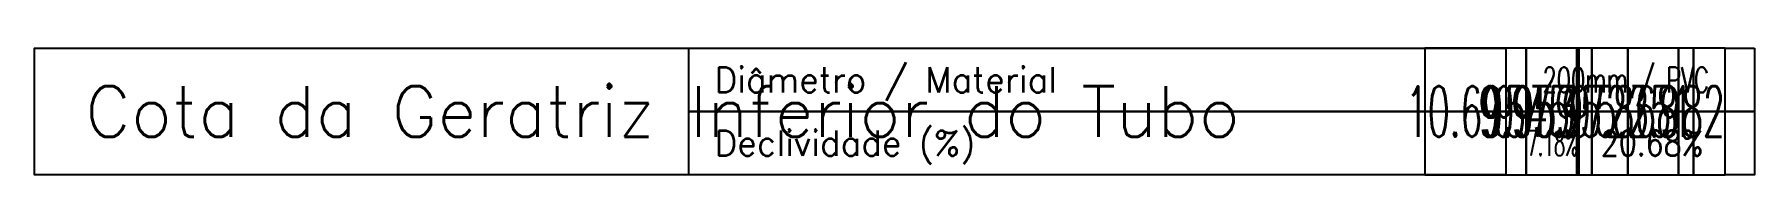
# Model space of a CAD drawing. Extents: x -289 to 361868, y -200 to 7352041.
# Drawn here: x -289 to 50, y -100 to -75 of the extents above; entities that cross this region are included whole.
import ezdxf
from ezdxf.enums import TextEntityAlignment as Align

# ---------------------------------------------------------------- set-up
doc = ezdxf.new("R2010")
doc.units = 0
doc.layers.add('PS_PERFIL_COTA_LIN', color=7, linetype='Continuous')
doc.layers.add('PS_PERFIL_COTA_TXT', color=5, linetype='Continuous')
doc.styles.add('ROMANS', font='ROMANS.shx', dxfattribs={"height": 2})

msp = doc.modelspace()

# ---------------------------------------------------------------- texts
at = {"layer": 'PS_PERFIL_COTA_TXT', "style": 'ROMANS'}
for s, height, p in [('Diâmetro / Material', 5, (-155, -81.25)), ('Diâmetro / Material', 5, (-155, -81.25)), ('Cota da Geratriz Inferior do Tubo', 10, (-279, -87.5)), ('Declividade (%)', 5, (-155, -93.75)), ('Declividade (%)', 5, (-155, -93.75))]:
    msp.add_text(s, height=height, dxfattribs=at).set_placement(p, align=Align.MIDDLE_LEFT)
for s, width, p in [('200mm / PVC', 0.653618, (24.61, -81.25)), ('200mm / PVC', 0.653618, (24.61, -81.25)), ('7.18%', 0.5, (10.17, -93.75)), ('7.18%', 0.5, (10.17, -93.75)), ('20.68%', 0.825141, (29.78, -93.75)), ('20.68%', 0.825141, (29.78, -93.75))]:
    msp.add_text(s, height=5, dxfattribs=dict(at, width=width)).set_placement(p, align=Align.MIDDLE_CENTER)
at = {"layer": 'PS_PERFIL_COTA_TXT', "style": 'ROMANS', "width": 0.5}
for s, p in [('10.695', (4.9, -87.5)), ('9.959', (14.9, -87.5)), ('9.953', (15.24, -87.5)), ('9.459', (17.83, -87.5)), ('7.972', (24.9, -87.5)), ('5.868', (34.9, -87.5)), ('5.251', (37.83, -87.5)), ('3.982', (44.12, -87.5))]:
    msp.add_text(s, height=10, dxfattribs=at).set_placement(p, align=Align.MIDDLE_RIGHT)

# ---------------------------------------------------------------- linework, layer by layer
at = {"layer": 'PS_PERFIL_COTA_LIN', "linetype": 'Continuous'}
for points in [[(1, -75), (1, -100), (-289, -100), (-289, -75)], [(-15, -75), (-15, -87.5), (-160, -87.5), (-160, -75)], [(-15, -75), (-15, -87.5), (-160, -87.5), (-160, -75)], [(-15, -75), (-15, -87.5), (5, -87.5), (5, -75)], [(-15, -75), (-15, -87.5), (5, -87.5), (5, -75)], [(1, -75), (1, -100), (5, -100), (5, -75)], [(5, -75), (5, -100), (15, -100), (15, -75)], [(5, -75), (5, -87.5), (44.22, -87.5), (44.22, -75)], [(5, -75), (5, -87.5), (44.22, -87.5), (44.22, -75)], [(15, -75), (15, -100), (15.34, -100), (15.34, -75)], [(15.34, -75), (15.34, -100), (17.93, -100), (17.93, -75)], [(17.93, -75), (17.93, -100), (25, -100), (25, -75)], [(25, -75), (25, -100), (35, -100), (35, -75)], [(35, -75), (35, -100), (37.93, -100), (37.93, -75)], [(37.93, -75), (37.93, -100), (44.22, -100), (44.22, -75)], [(50, -75), (50, -100), (44.22, -100), (44.22, -75)], [(50, -75), (50, -87.5), (44.22, -87.5), (44.22, -75)], [(50, -75), (50, -87.5), (44.22, -87.5), (44.22, -75)], [(-15, -87.5), (-15, -100), (-160, -100), (-160, -87.5)], [(-15, -87.5), (-15, -100), (-160, -100), (-160, -87.5)], [(-15, -87.5), (-15, -100), (5, -100), (5, -87.5)], [(-15, -87.5), (-15, -100), (5, -100), (5, -87.5)], [(5, -87.5), (5, -100), (15.34, -100), (15.34, -87.5)], [(5, -87.5), (5, -100), (15.34, -100), (15.34, -87.5)], [(15.34, -87.5), (15.34, -100), (44.22, -100), (44.22, -87.5)], [(15.34, -87.5), (15.34, -100), (44.22, -100), (44.22, -87.5)], [(50, -87.5), (50, -100), (44.22, -100), (44.22, -87.5)], [(50, -87.5), (50, -100), (44.22, -100), (44.22, -87.5)]]:
    msp.add_lwpolyline(points, close=True, dxfattribs=at)
for points in [[(-15, -87.5), (5, -87.5)], [(-15, -87.5), (5, -87.5)], [(5, -87.5), (15, -87.5)], [(5, -87.5), (15, -87.5)], [(5, -87.5), (15, -87.5)], [(5, -87.5), (15, -87.5)], [(15.34, -87.5), (17.93, -87.5)], [(15.34, -87.5), (17.93, -87.5)], [(15.34, -87.5), (17.93, -87.5)], [(15.34, -87.5), (17.93, -87.5)], [(17.93, -87.5), (25, -87.5)], [(17.93, -87.5), (25, -87.5)], [(17.93, -87.5), (25, -87.5)], [(17.93, -87.5), (25, -87.5)], [(25, -87.5), (35, -87.5)], [(25, -87.5), (35, -87.5)], [(25, -87.5), (35, -87.5)], [(25, -87.5), (35, -87.5)], [(35, -87.5), (37.93, -87.5)], [(35, -87.5), (37.93, -87.5)], [(35, -87.5), (37.93, -87.5)], [(35, -87.5), (37.93, -87.5)], [(37.93, -87.5), (44.22, -87.5)], [(37.93, -87.5), (44.22, -87.5)], [(37.93, -87.5), (44.22, -87.5)], [(37.93, -87.5), (44.22, -87.5)]]:
    msp.add_lwpolyline(points, dxfattribs=at)

msp.set_redraw_order([(e.dxf.handle, doc.entitydb.next_handle()) for e in msp.query("TEXT MTEXT ATTDEF DIMENSION ARC_DIMENSION")])  # texts and dimensions are drawn at this point

doc.saveas('drawing.dxf')
